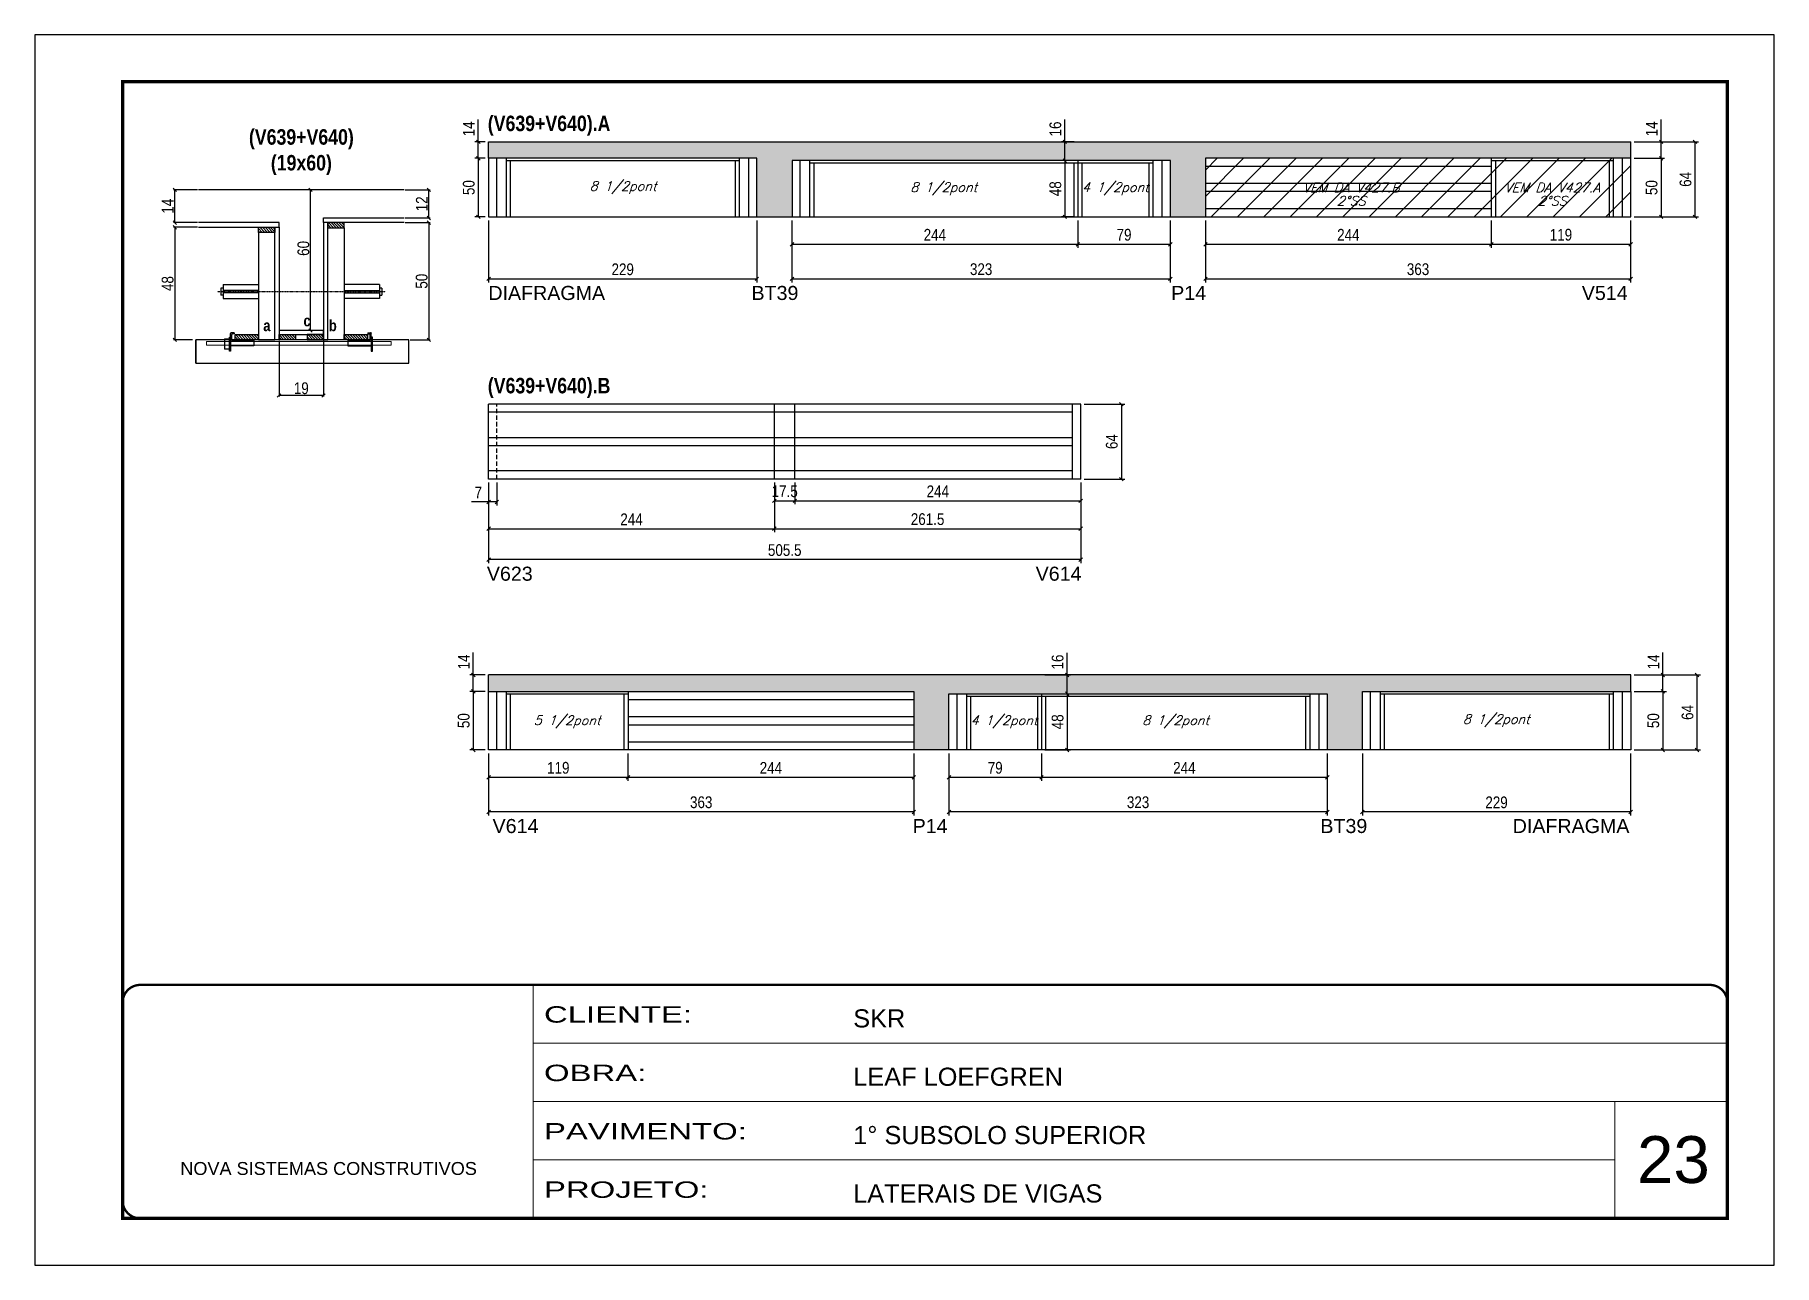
# Model space of a CAD drawing. Extents: x 3309 to 9590, y -2522 to 14608.
# Drawn here: x 6493 to 7978, y 7815 to 8865 of the extents above; entities that cross this region are included whole.
import ezdxf

# ---------------------------------------------------------------- set-up
doc = ezdxf.new("R2010")
doc.units = 0
for name, pattern in [('CONTINUO', [0]), ('DASHED', [0.75, 0.5, -0.25]), ('HIDDEN', [0.375, 0.25, -0.125])]:
    doc.linetypes.add(name, pattern=pattern)
for name, color, linetype in [('5', 5, 'Continuous'), ('barrote', 251, 'Continuous'), ('COTA', 241, 'Continuous'), ('detalhes', 4, 'Continuous'), ('NOMENCLATURA', 7, 'Continuous'), ('Painéis', 200, 'Continuous'), ('presilha', 1, 'Continuous'), ('SARR_2.2x10', 60, 'Continuous'), ('SARR_2.2x7', 40, 'Continuous'), ('SARR_3.5x7', 81, 'Continuous'), ('TENSOR', 3, 'Continuous'), ('texto', 7, 'Continuous')]:
    doc.layers.add(name, color=color, linetype=linetype)
for name, color, linetype, lineweight in [('CARIMBO', 255, 'Continuous', 9), ('CONCRETO', 251, 'Continuous', 25), ('Folhas', 255, 'Continuous', 9), ('Hachura', 251, 'Continuous', 9), ('SARRAFO DE PRESSAO', 251, 'DASHED', 9), ('SCO-___-LAJ', 2, 'Continuous', 0)]:
    doc.layers.add(name, color=color, linetype=linetype, lineweight=lineweight)
doc.layers.add('Laje_Perimetro', color=7, linetype='Continuous', plot=False)
doc.styles.add('ARIAL', font='arial.ttf')
doc.styles.add('COTA TECNICA', font='techl___.ttf', dxfattribs={"height": 10})
doc.styles.add('COTA TECNICA 2X', font='techl___.ttf', dxfattribs={"height": 10})
doc.styles.add('Romans', font='romans.shx')
doc.styles.get("Standard").update_dxf_attribs({"font": 'arial.ttf'})
doc.styles.add('TECNICA', font='techb___.ttf', dxfattribs={"height": 10})
doc.styles.add('Tecnologia', font='')
doc.styles.get('Tecnologia').set_extended_font_data('Forgotten Futurist')
doc.dimstyles.new('PAINEL', dxfattribs={"dimtxt": 10, "dimasz": 3, "dimexe": 3, "dimexo": 3, "dimgap": 3, "dimtad": 1, "dimdec": 1, "dimzin": 12, "dimdsep": 46, "dimtxsty": 'COTA TECNICA', "dimblk1": 'OBLIQUE', "dimblk2": 'OBLIQUE', "dimsah": 1, "dimcen": 0.9, "dimclrd": 4, "dimclre": 4, "dimclrt": 240, "dimadec": 1, "dimazin": 3, "dimtfac": 1, "dimtdec": 1, "dimtmove": 0, "dimatfit": 3, "dimfxl": 1, "dimtolj": 1, "dimtzin": 12, "dimarcsym": 0})
doc.dimstyles.new('SECAO', dxfattribs={"dimscale": 0.333333, "dimtxt": 5, "dimasz": 9, "dimexe": 3, "dimexo": 3, "dimgap": 3, "dimtad": 1, "dimdec": 1, "dimlfac": 0.5, "dimzin": 12, "dimdsep": 46, "dimtxsty": 'COTA TECNICA 2X', "dimblk1": 'OBLIQUE', "dimblk2": 'OBLIQUE', "dimsah": 1, "dimcen": 0.9, "dimclrd": 4, "dimclre": 4, "dimclrt": 240, "dimadec": 1, "dimazin": 3, "dimtfac": 1, "dimtdec": 1, "dimtmove": 0, "dimatfit": 3, "dimfxl": 1, "dimtolj": 1, "dimtzin": 12, "dimarcsym": 0})
pattern_1 = [(135, (39936.9704, -114907.4508), (-1.122532015, -1.122532015), [])]

msp = doc.modelspace()

# ---------------------------------------------------------------- texts
at = {"layer": '5', "linetype": 'Continuous'}
for s, rotation, p in [('DIAFRAGMA', 0.00004, (6880.11, 8638.68)), ('BT39', 0.00004, (7104.74, 8638.68)), ('P14', 0.00004, (7463.04, 8638.68)), ('V514', 0.00004, (7813.6, 8638.68)), ('V623', 359.99996, (6878.82, 8399.1, 0)), ('V614', 359.99996, (7347.35, 8399.1, 0)), ('V614', 359.99996, (6883.69, 8183.78)), ('P14', 359.99996, (7242.34, 8183.78)), ('BT39', 359.99996, (7590.4, 8183.78)), ('DIAFRAGMA', 359.99996, (7754.61, 8183.78))]:
    msp.add_text(s, height=12, rotation=rotation, dxfattribs=at).set_placement(p)
at = {"layer": 'CARIMBO', "style": 'ARIAL'}
msp.add_text('23', height=40, dxfattribs=at).set_placement((7860.73, 7885.13))
at = {"layer": 'detalhes', "style": 'TECNICA'}
for s, p in [('a', (6687.96, 8612.08)), ('c', (6722.25, 8616.19)), ('b', (6743.93, 8612.07))]:
    msp.add_text(s, height=9.6, dxfattribs=at).set_placement(p)
at = {"layer": 'NOMENCLATURA', "style": 'TECNICA'}
for s, p in [('(V639+V640).A', (6879.63, 8782.78)), ('(V639+V640).B', (6879.63, 8559.01, 0))]:
    msp.add_text(s, height=13.2, dxfattribs=at).set_placement(p)
at = {"layer": 'NOMENCLATURA', "insert": (6720.46, 8784.41), "char_height": 13.2, "attachment_point": 2, "style": 'TECNICA'}
msp.add_mtext_dynamic_manual_height_columns('(V639+V640)\\P(19x60)', width=300.2766, gutter_width=1, heights=[0], dxfattribs=at)
at = {"layer": 'texto', "color": 2, "char_height": 8, "attachment_point": 5, "style": 'Romans'}
for s, insert in [('{\\Q19;\\C256;8 1/2pont}', (6995.1, 8734.59)), ('{\\Q19;\\C256;8 1/2pont}', (7268.85, 8733.59)), ('{\\Q19;\\C256;4 1/2pont}', (7415.35, 8733.59)), ('{\\Q19;\\C256;VEM DA V427.B}', (7616.7, 8734.59)), ('{\\Q19;\\C256;VEM DA V427.A}', (7788.35, 8734.59)), ('{\\Q19;\\C256;2°SS}', (7616.7, 8723.31)), ('{\\Q19;\\C256;2°SS}', (7788.35, 8723.31)), ('{\\Q19;\\C256;8 1/2pont}', (7740.6, 8279.69)), ('{\\Q19;\\C256;5 1/2pont}', (6947.35, 8278.69)), ('{\\Q19;\\C256;4 1/2pont}', (7320.35, 8278.69)), ('{\\Q19;\\C256;8 1/2pont}', (7466.85, 8278.69))]:
    msp.add_mtext(s, dxfattribs=dict(at, insert=insert))

# ---------------------------------------------------------------- blocks, each defined once
blk = doc.blocks.new('9999999999')
at = {"color": 30, "linetype": 'CONTINUO'}
for p, q in [((98564.6, 34230.2), (98564.6, 34429.4)), ((98564.6, 34379.6), (99584, 34379.6)), ((98564.6, 34329.8), (99488, 34329.8)), ((99584, 34329.8), (99488, 34329.8)), ((99488, 34329.8), (99488, 34230.2)), ((98564.6, 34280), (99488, 34280))]:
    blk.add_line(p, q, dxfattribs=at)
at = {"color": 30, "linetype": 'CONTINUO', "const_width": 2}
blk.add_lwpolyline([(99584, 34230.2), (99584, 34414.4, 0.414214), (99569, 34429.4), (98229, 34429.4, 0.414214), (98214, 34414.4), (98214, 34245.2, 0.414214), (98229, 34230.2), (99584, 34230.2)], format="xyb", dxfattribs=at)
at = {"layer": 'Folhas'}
blk.add_lwpolyline([(98139, 34190.2), (99624, 34190.2), (99624, 35240.2), (98139, 35240.2)], close=True, dxfattribs=at)
at = {"layer": 'Folhas', "color": 30, "const_width": 3}
blk.add_lwpolyline([(98214, 34230.2), (99584, 34230.2), (99584, 35200.2), (98214, 35200.2)], close=True, dxfattribs=at)
at = {"color": 7, "linetype": 'Continuous', "ltscale": 5, "style": 'ARIAL'}
for s, height, p in [('SKR', 15.48, (98837.7, 34393.1)), ('LEAF LOEFGREN', 15.483, (98837.7, 34343.3)), ('1° SUBSOLO SUPERIOR', 15.483, (98837.7, 34293.5)), ('NOVA SISTEMAS CONSTRUTIVOS', 11.059, (98263.2, 34267.2)), ('LATERAIS DE VIGAS', 15.483, (98837.7, 34243.7))]:
    blk.add_text(s, height=height, dxfattribs=at).set_placement(p)
at = {"layer": 'Folhas', "color": 7, "style": 'Tecnologia', "width": 1.5}
for s, p in [('CLIENTE:', (98573.7, 34397.2)), ('OBRA:', (98573.7, 34347.3)), ('PAVIMENTO:', (98573.7, 34297.5)), ('PROJETO:', (98573.7, 34247.7))]:
    blk.add_text(s, height=14, dxfattribs=at).set_placement(p)
blk = doc.blocks.new('_Oblique')
at = {"color": 0, "linetype": 'ByBlock', "lineweight": -2}
blk.add_line((-0.5, -0.5), (0.5, 0.5), dxfattribs=at)
blk = doc.blocks.new('*D642')
at = {"layer": 'COTA', "color": 4, "lineweight": -2, "transparency": 16777216}
for p, q in [((6701.4, 8603.7), (6701.4, 8556.2)), ((6739.4, 8603.7), (6739.4, 8556.2)), ((6739.4, 8557.2), (6701.4, 8557.2))]:
    blk.add_line(p, q, dxfattribs=at)
at = {"layer": 'Defpoints', "color": 0, "transparency": 16777216}
for p in [(6701.4, 8604.7), (6739.4, 8604.7), (6701.4, 8557.2)]:
    blk.add_point(p, dxfattribs=at)
at = {"layer": 'COTA', "color": 4, "lineweight": -2, "transparency": 16777216, "xscale": 3, "yscale": 3, "zscale": 3, "rotation": 180}
blk.add_blockref('_Oblique', (6701.4, 8557.2), dxfattribs=at)
at = {"layer": 'COTA', "color": 4, "lineweight": -2, "transparency": 16777216, "xscale": 3, "yscale": 3, "zscale": 3}
blk.add_blockref('_Oblique', (6739.4, 8557.2), dxfattribs=at)
at = {"layer": 'COTA', "color": 240, "transparency": 16777216, "insert": (6720.4, 8563.3), "char_height": 10, "attachment_point": 5, "style": 'COTA TECNICA 2X'}
blk.add_mtext('\\A1;19', dxfattribs=at)
blk = doc.blocks.new('PRESILHA METÁLICA 1')
at = {"layer": 'presilha'}
for p, q in [((0, 13), (6, 13)), ((0, 13), (0, 0)), ((6, 0), (0, 0)), ((6, 15.5), (7.5, 15.5)), ((6, -2.5), (6, 15.5)), ((6, 13), (6, 0)), ((7.5, 10.6), (7.5, 19.9)), ((7.5, 15.5), (7.5, -2.5)), ((37.5, 4.1), (7.5, 4.1)), ((12, 21), (8.6, 21)), ((9, 11.6), (9, 18.9)), ((12, 19.5), (9.6, 19.5)), ((37.5, 11), (9.6, 11)), ((12, 21), (12, 19.5)), ((37.5, 11), (37.5, 4.1)), ((7.5, -2.5), (6, -2.5))]:
    blk.add_line(p, q, dxfattribs=at)
for centre, radius, start, end in [((8.6, 19.9), 1.14, 90, 180), ((9.6, 18.9), 0.57, 90, 180), ((9.6, 11.6), 0.57, 180, 270)]:
    blk.add_arc(centre, radius, start, end, dxfattribs=at)
blk = doc.blocks.new('PRESILHA METÁLICA 2')
at = {"layer": 'presilha'}
for p, q in [((-5.2, 23.5), (-5.2, 22)), ((-5.2, 23.5), (-1.9, 23.5)), ((-0.8, 14.6), (-0.8, 22.4)), ((-30.8, 13.5), (-30.8, 6.6)), ((-30.8, 13.5), (-2.8, 13.5)), ((-30.8, 6.6), (-0.8, 6.6)), ((-5.2, 22), (-2.8, 22)), ((-2.2, 14.1), (-2.2, 21.4)), ((0.8, 18), (-0.8, 18)), ((-0.8, 18), (-0.8, 0)), ((-0.8, 0), (0.8, 0)), ((0.8, 0), (0.8, 18))]:
    blk.add_line(p, q, dxfattribs=at)
for centre, radius, start, end in [((-1.9, 22.4), 1.14, 0, 90), ((-2.8, 21.4), 0.57, 0, 90), ((-2.8, 14.1), 0.57, 270, 0)]:
    blk.add_arc(centre, radius, start, end, dxfattribs=at)
blk = doc.blocks.new('*D643')
at = {"layer": 'COTA', "color": 4, "lineweight": -2, "transparency": 16777216}
for p, q in [((6631.7, 8700.7), (6611.4, 8700.7)), ((6612.4, 8700.7), (6612.4, 8604.7)), ((6627.6, 8604.7), (6611.4, 8604.7))]:
    blk.add_line(p, q, dxfattribs=at)
at = {"layer": 'Defpoints', "color": 0, "transparency": 16777216}
for p in [(6632.7, 8700.7), (6612.4, 8604.7), (6628.6, 8604.7)]:
    blk.add_point(p, dxfattribs=at)
at = {"layer": 'COTA', "color": 4, "lineweight": -2, "transparency": 16777216, "xscale": 3, "yscale": 3, "zscale": 3}
for p, rotation in [((6612.4, 8700.7), 90), ((6612.4, 8604.7), 270)]:
    blk.add_blockref('_Oblique', p, dxfattribs=dict(at, rotation=rotation))
at = {"layer": 'COTA', "color": 240, "transparency": 16777216, "insert": (6606.3, 8652.7), "char_height": 10, "attachment_point": 5, "rotation": 90, "style": 'COTA TECNICA 2X'}
blk.add_mtext('\\A1;48', dxfattribs=at)
blk = doc.blocks.new('*D644')
at = {"layer": 'COTA', "color": 4, "lineweight": -2, "transparency": 16777216}
for p, q in [((6809.1, 8704.7), (6830.3, 8704.7)), ((6829.3, 8704.7), (6829.3, 8604.7)), ((6813.2, 8604.7), (6830.3, 8604.7))]:
    blk.add_line(p, q, dxfattribs=at)
at = {"layer": 'Defpoints', "color": 0, "transparency": 16777216}
for p in [(6808.1, 8704.7), (6812.2, 8604.7), (6829.3, 8604.7)]:
    blk.add_point(p, dxfattribs=at)
at = {"layer": 'COTA', "color": 4, "lineweight": -2, "transparency": 16777216, "xscale": 3, "yscale": 3, "zscale": 3}
for p, rotation in [((6829.3, 8704.7), 90), ((6829.3, 8604.7), 270)]:
    blk.add_blockref('_Oblique', p, dxfattribs=dict(at, rotation=rotation))
at = {"layer": 'COTA', "color": 240, "transparency": 16777216, "insert": (6823.2, 8654.7), "char_height": 10, "attachment_point": 5, "rotation": 90, "style": 'COTA TECNICA 2X'}
blk.add_mtext('\\A1;50', dxfattribs=at)
blk = doc.blocks.new('*D645')
at = {"layer": 'COTA', "color": 4, "lineweight": -2, "transparency": 16777216}
for p, q in [((6738.4, 8732.7), (6727.3, 8732.7)), ((6728.3, 8612.7), (6728.3, 8732.7)), ((6738.4, 8612.7), (6727.3, 8612.7))]:
    blk.add_line(p, q, dxfattribs=at)
at = {"layer": 'Defpoints', "color": 0, "transparency": 16777216}
for p in [(6728.3, 8732.7), (6739.4, 8732.7), (6739.4, 8612.7)]:
    blk.add_point(p, dxfattribs=at)
at = {"layer": 'COTA', "color": 4, "lineweight": -2, "transparency": 16777216, "xscale": 3, "yscale": 3, "zscale": 3}
for p, rotation in [((6728.3, 8732.7), 90), ((6728.3, 8612.7), 270)]:
    blk.add_blockref('_Oblique', p, dxfattribs=dict(at, rotation=rotation))
at = {"layer": 'COTA', "color": 240, "transparency": 16777216, "insert": (6722.2, 8682.7), "char_height": 10, "attachment_point": 5, "rotation": 90, "style": 'COTA TECNICA 2X'}
blk.add_mtext('\\A1;60', dxfattribs=at)
blk = doc.blocks.new('*D646')
at = {"layer": 'COTA', "color": 4, "lineweight": -2, "transparency": 16777216}
for p, q in [((6809.1, 8732.7), (6830.3, 8732.7)), ((6829.3, 8708.7), (6829.3, 8732.7)), ((6809.1, 8708.7), (6830.3, 8708.7))]:
    blk.add_line(p, q, dxfattribs=at)
at = {"layer": 'Defpoints', "color": 0, "transparency": 16777216}
for p in [(6808.1, 8732.7), (6829.3, 8732.7), (6808.1, 8708.7)]:
    blk.add_point(p, dxfattribs=at)
at = {"layer": 'COTA', "color": 4, "lineweight": -2, "transparency": 16777216, "xscale": 3, "yscale": 3, "zscale": 3}
for p, rotation in [((6829.3, 8732.7), 90), ((6829.3, 8708.7), 270)]:
    blk.add_blockref('_Oblique', p, dxfattribs=dict(at, rotation=rotation))
at = {"layer": 'COTA', "color": 240, "transparency": 16777216, "insert": (6823.3, 8720.7), "char_height": 10, "attachment_point": 5, "rotation": 90, "style": 'COTA TECNICA 2X'}
blk.add_mtext('\\A1;12', dxfattribs=at)
blk = doc.blocks.new('*D647')
at = {"layer": 'COTA', "color": 4, "lineweight": -2, "transparency": 16777216}
for p, q in [((6631.7, 8732.7), (6611.4, 8732.7)), ((6612.4, 8704.7), (6612.4, 8732.7)), ((6631.7, 8704.7), (6611.4, 8704.7))]:
    blk.add_line(p, q, dxfattribs=at)
at = {"layer": 'Defpoints', "color": 0, "transparency": 16777216}
for p in [(6612.4, 8732.7), (6632.7, 8732.7), (6632.7, 8704.7)]:
    blk.add_point(p, dxfattribs=at)
at = {"layer": 'COTA', "color": 4, "lineweight": -2, "transparency": 16777216, "xscale": 3, "yscale": 3, "zscale": 3}
for p, rotation in [((6612.4, 8732.7), 90), ((6612.4, 8704.7), 270)]:
    blk.add_blockref('_Oblique', p, dxfattribs=dict(at, rotation=rotation))
at = {"layer": 'COTA', "color": 240, "transparency": 16777216, "insert": (6606.3, 8718.7), "char_height": 10, "attachment_point": 5, "rotation": 90, "style": 'COTA TECNICA 2X'}
blk.add_mtext('\\A1;14', dxfattribs=at)
blk = doc.blocks.new('*D648')
at = {"layer": 'COTA', "color": 4, "lineweight": -2, "transparency": 16777216}
for p, q in [((6880.3, 8706.6), (6880.3, 8653.7)), ((7109.3, 8706.6), (7109.3, 8653.7)), ((6880.3, 8656.7), (7109.3, 8656.7))]:
    blk.add_line(p, q, dxfattribs=at)
at = {"layer": 'Defpoints', "color": 0, "transparency": 16777216}
for p in [(6880.3, 8709.6, 0), (7109.3, 8709.6, 0), (7109.3, 8656.7)]:
    blk.add_point(p, dxfattribs=at)
at = {"layer": 'COTA', "color": 4, "lineweight": -2, "transparency": 16777216, "xscale": 3, "yscale": 3, "zscale": 3, "rotation": 180}
blk.add_blockref('_Oblique', (6880.3, 8656.7), dxfattribs=at)
at = {"layer": 'COTA', "color": 4, "lineweight": -2, "transparency": 16777216, "xscale": 3, "yscale": 3, "zscale": 3}
blk.add_blockref('_Oblique', (7109.3, 8656.7), dxfattribs=at)
at = {"layer": 'COTA', "color": 240, "transparency": 16777216, "insert": (6994.8, 8664.8), "char_height": 10, "attachment_point": 5, "style": 'COTA TECNICA'}
blk.add_mtext('\\A1;229', dxfattribs=at)
blk = doc.blocks.new('*D649')
at = {"layer": 'COTA', "color": 4, "lineweight": -2, "transparency": 16777216}
for p, q in [((7139.3, 8706.6), (7139.3, 8653.7)), ((7462.3, 8706.6), (7462.3, 8653.7)), ((7139.3, 8656.7), (7462.3, 8656.7))]:
    blk.add_line(p, q, dxfattribs=at)
at = {"layer": 'Defpoints', "color": 0, "transparency": 16777216}
for p in [(7139.3, 8709.6, 0), (7462.3, 8709.6, 0), (7462.3, 8656.7)]:
    blk.add_point(p, dxfattribs=at)
at = {"layer": 'COTA', "color": 4, "lineweight": -2, "transparency": 16777216, "xscale": 3, "yscale": 3, "zscale": 3, "rotation": 180}
blk.add_blockref('_Oblique', (7139.3, 8656.7), dxfattribs=at)
at = {"layer": 'COTA', "color": 4, "lineweight": -2, "transparency": 16777216, "xscale": 3, "yscale": 3, "zscale": 3}
blk.add_blockref('_Oblique', (7462.3, 8656.7), dxfattribs=at)
at = {"layer": 'COTA', "color": 240, "transparency": 16777216, "insert": (7300.8, 8664.9), "char_height": 10, "attachment_point": 5, "style": 'COTA TECNICA'}
blk.add_mtext('\\A1;323', dxfattribs=at)
blk = doc.blocks.new('*D650')
at = {"layer": 'COTA', "color": 4, "lineweight": -2, "transparency": 16777216}
for p, q in [((7139.3, 8706.6), (7139.3, 8683.2)), ((7383.3, 8706.6), (7383.3, 8683.2)), ((7139.3, 8686.2), (7383.3, 8686.2))]:
    blk.add_line(p, q, dxfattribs=at)
at = {"layer": 'Defpoints', "color": 0, "transparency": 16777216}
for p in [(7139.3, 8709.6), (7383.3, 8709.6), (7383.3, 8686.2)]:
    blk.add_point(p, dxfattribs=at)
at = {"layer": 'COTA', "color": 4, "lineweight": -2, "transparency": 16777216, "xscale": 3, "yscale": 3, "zscale": 3, "rotation": 180}
blk.add_blockref('_Oblique', (7139.3, 8686.2), dxfattribs=at)
at = {"layer": 'COTA', "color": 4, "lineweight": -2, "transparency": 16777216, "xscale": 3, "yscale": 3, "zscale": 3}
blk.add_blockref('_Oblique', (7383.3, 8686.2), dxfattribs=at)
at = {"layer": 'COTA', "color": 240, "transparency": 16777216, "insert": (7261.3, 8694.3), "char_height": 10, "attachment_point": 5, "style": 'COTA TECNICA'}
blk.add_mtext('\\A1;244', dxfattribs=at)
blk = doc.blocks.new('*D651')
at = {"layer": 'COTA', "color": 4, "lineweight": -2, "transparency": 16777216}
for p, q in [((7383.3, 8706.6), (7383.3, 8683.2)), ((7462.3, 8706.6), (7462.3, 8683.2)), ((7383.3, 8686.2), (7462.3, 8686.2))]:
    blk.add_line(p, q, dxfattribs=at)
at = {"layer": 'Defpoints', "color": 0, "transparency": 16777216}
for p in [(7383.3, 8709.6), (7462.3, 8709.6), (7462.3, 8686.2)]:
    blk.add_point(p, dxfattribs=at)
at = {"layer": 'COTA', "color": 4, "lineweight": -2, "transparency": 16777216, "xscale": 3, "yscale": 3, "zscale": 3, "rotation": 180}
blk.add_blockref('_Oblique', (7383.3, 8686.2), dxfattribs=at)
at = {"layer": 'COTA', "color": 4, "lineweight": -2, "transparency": 16777216, "xscale": 3, "yscale": 3, "zscale": 3}
blk.add_blockref('_Oblique', (7462.3, 8686.2), dxfattribs=at)
at = {"layer": 'COTA', "color": 240, "transparency": 16777216, "insert": (7422.8, 8694.3), "char_height": 10, "attachment_point": 5, "style": 'COTA TECNICA'}
blk.add_mtext('\\A1;79', dxfattribs=at)
blk = doc.blocks.new('*D654')
at = {"layer": 'COTA', "color": 4, "lineweight": -2, "transparency": 16777216}
for p, q in [((7492.3, 8706.6), (7492.3, 8653.7)), ((7855.3, 8706.6), (7855.3, 8653.7)), ((7492.3, 8656.7), (7855.3, 8656.7))]:
    blk.add_line(p, q, dxfattribs=at)
at = {"layer": 'Defpoints', "color": 0, "transparency": 16777216}
for p in [(7492.3, 8709.6, 0), (7855.3, 8709.6, 0), (7855.3, 8656.7)]:
    blk.add_point(p, dxfattribs=at)
at = {"layer": 'COTA', "color": 4, "lineweight": -2, "transparency": 16777216, "xscale": 3, "yscale": 3, "zscale": 3, "rotation": 180}
blk.add_blockref('_Oblique', (7492.3, 8656.7), dxfattribs=at)
at = {"layer": 'COTA', "color": 4, "lineweight": -2, "transparency": 16777216, "xscale": 3, "yscale": 3, "zscale": 3}
blk.add_blockref('_Oblique', (7855.3, 8656.7), dxfattribs=at)
at = {"layer": 'COTA', "color": 240, "transparency": 16777216, "insert": (7673.8, 8664.9), "char_height": 10, "attachment_point": 5, "style": 'COTA TECNICA'}
blk.add_mtext('\\A1;363', dxfattribs=at)
blk = doc.blocks.new('*D652')
at = {"layer": 'COTA', "color": 4, "lineweight": -2, "transparency": 16777216}
for p, q in [((7492.3, 8706.6), (7492.3, 8683.2)), ((7736.3, 8706.6), (7736.3, 8683.2)), ((7492.3, 8686.2), (7736.3, 8686.2))]:
    blk.add_line(p, q, dxfattribs=at)
at = {"layer": 'Defpoints', "color": 0, "transparency": 16777216}
for p in [(7492.3, 8709.6), (7736.3, 8709.6), (7736.3, 8686.2)]:
    blk.add_point(p, dxfattribs=at)
at = {"layer": 'COTA', "color": 4, "lineweight": -2, "transparency": 16777216, "xscale": 3, "yscale": 3, "zscale": 3, "rotation": 180}
blk.add_blockref('_Oblique', (7492.3, 8686.2), dxfattribs=at)
at = {"layer": 'COTA', "color": 4, "lineweight": -2, "transparency": 16777216, "xscale": 3, "yscale": 3, "zscale": 3}
blk.add_blockref('_Oblique', (7736.3, 8686.2), dxfattribs=at)
at = {"layer": 'COTA', "color": 240, "transparency": 16777216, "insert": (7614.3, 8694.3), "char_height": 10, "attachment_point": 5, "style": 'COTA TECNICA'}
blk.add_mtext('\\A1;244', dxfattribs=at)
blk = doc.blocks.new('*D653')
at = {"layer": 'COTA', "color": 4, "lineweight": -2, "transparency": 16777216}
for p, q in [((7736.3, 8706.6), (7736.3, 8683.2)), ((7855.3, 8706.6), (7855.3, 8683.2)), ((7736.3, 8686.2), (7855.3, 8686.2))]:
    blk.add_line(p, q, dxfattribs=at)
at = {"layer": 'Defpoints', "color": 0, "transparency": 16777216}
for p in [(7736.3, 8709.6), (7855.3, 8709.6), (7855.3, 8686.2)]:
    blk.add_point(p, dxfattribs=at)
at = {"layer": 'COTA', "color": 4, "lineweight": -2, "transparency": 16777216, "xscale": 3, "yscale": 3, "zscale": 3, "rotation": 180}
blk.add_blockref('_Oblique', (7736.3, 8686.2), dxfattribs=at)
at = {"layer": 'COTA', "color": 4, "lineweight": -2, "transparency": 16777216, "xscale": 3, "yscale": 3, "zscale": 3}
blk.add_blockref('_Oblique', (7855.3, 8686.2), dxfattribs=at)
at = {"layer": 'COTA', "color": 240, "transparency": 16777216, "insert": (7795.8, 8694.3), "char_height": 10, "attachment_point": 5, "style": 'COTA TECNICA'}
blk.add_mtext('\\A1;119', dxfattribs=at)
blk = doc.blocks.new('*D655')
at = {"layer": 'COTA', "color": 4, "lineweight": -2, "transparency": 16777216}
for p, q in [((7858.3, 8759.6), (7884.3, 8759.6)), ((7881.3, 8759.6), (7881.3, 8709.6)), ((7858.3, 8709.6), (7884.3, 8709.6))]:
    blk.add_line(p, q, dxfattribs=at)
at = {"layer": 'Defpoints', "color": 0, "transparency": 16777216}
for p in [(7855.3, 8759.6), (7855.3, 8709.6), (7881.3, 8709.6)]:
    blk.add_point(p, dxfattribs=at)
at = {"layer": 'COTA', "color": 4, "lineweight": -2, "transparency": 16777216, "xscale": 3, "yscale": 3, "zscale": 3}
for p, rotation in [((7881.3, 8759.6), 90), ((7881.3, 8709.6), 270)]:
    blk.add_blockref('_Oblique', p, dxfattribs=dict(at, rotation=rotation))
at = {"layer": 'COTA', "color": 240, "transparency": 16777216, "insert": (7873.2, 8734.6), "char_height": 10, "attachment_point": 5, "rotation": 90, "style": 'COTA TECNICA'}
blk.add_mtext('\\A1;50', dxfattribs=at)
blk = doc.blocks.new('*D656')
at = {"layer": 'COTA', "color": 4, "lineweight": -2, "transparency": 16777216}
for p, q in [((7881.3, 8773.6), (7881.3, 8792.7)), ((7858.3, 8773.6), (7884.3, 8773.6)), ((7881.3, 8759.6), (7881.3, 8773.6)), ((7858.3, 8759.6), (7884.3, 8759.6))]:
    blk.add_line(p, q, dxfattribs=at)
at = {"layer": 'Defpoints', "color": 0, "transparency": 16777216}
for p in [(7855.3, 8773.6), (7881.3, 8773.6), (7855.3, 8759.6)]:
    blk.add_point(p, dxfattribs=at)
at = {"layer": 'COTA', "color": 4, "lineweight": -2, "transparency": 16777216, "xscale": 3, "yscale": 3, "zscale": 3}
for p, rotation in [((7881.3, 8773.6), 90), ((7881.3, 8759.6), 270)]:
    blk.add_blockref('_Oblique', p, dxfattribs=dict(at, rotation=rotation))
at = {"layer": 'COTA', "color": 240, "transparency": 16777216, "insert": (7873.3, 8784.7), "char_height": 10, "attachment_point": 5, "rotation": 90, "style": 'COTA TECNICA'}
blk.add_mtext('\\A1;14', dxfattribs=at)
blk = doc.blocks.new('*D657')
at = {"layer": 'COTA', "color": 4, "lineweight": -2, "transparency": 16777216}
for p, q in [((7858.3, 8773.6), (7913.3, 8773.6)), ((7910.3, 8709.6), (7910.3, 8773.6)), ((7858.3, 8709.6), (7913.3, 8709.6))]:
    blk.add_line(p, q, dxfattribs=at)
at = {"layer": 'Defpoints', "color": 0, "transparency": 16777216}
for p in [(7855.3, 8773.6), (7910.3, 8773.6), (7855.3, 8709.6)]:
    blk.add_point(p, dxfattribs=at)
at = {"layer": 'COTA', "color": 4, "lineweight": -2, "transparency": 16777216, "xscale": 3, "yscale": 3, "zscale": 3}
for p, rotation in [((7910.3, 8773.6), 90), ((7910.3, 8709.6), 270)]:
    blk.add_blockref('_Oblique', p, dxfattribs=dict(at, rotation=rotation))
at = {"layer": 'COTA', "color": 240, "transparency": 16777216, "insert": (7902.2, 8741.6), "char_height": 10, "attachment_point": 5, "rotation": 90, "style": 'COTA TECNICA'}
blk.add_mtext('\\A1;64', dxfattribs=at)
blk = doc.blocks.new('*D658')
at = {"layer": 'COTA', "color": 4, "lineweight": -2, "transparency": 16777216}
for p, q in [((7380.3, 8757.6), (7369.3, 8757.6)), ((7372.3, 8757.6), (7372.3, 8709.6)), ((7380.3, 8709.6), (7369.3, 8709.6))]:
    blk.add_line(p, q, dxfattribs=at)
at = {"layer": 'Defpoints', "color": 0, "transparency": 16777216}
for p in [(7383.3, 8757.6), (7372.3, 8709.6), (7383.3, 8709.6)]:
    blk.add_point(p, dxfattribs=at)
at = {"layer": 'COTA', "color": 4, "lineweight": -2, "transparency": 16777216, "xscale": 3, "yscale": 3, "zscale": 3}
for p, rotation in [((7372.3, 8757.6), 90), ((7372.3, 8709.6), 270)]:
    blk.add_blockref('_Oblique', p, dxfattribs=dict(at, rotation=rotation))
at = {"layer": 'COTA', "color": 240, "transparency": 16777216, "insert": (7364.2, 8733.6), "char_height": 10, "attachment_point": 5, "rotation": 90, "style": 'COTA TECNICA'}
blk.add_mtext('\\A1;48', dxfattribs=at)
blk = doc.blocks.new('*D659')
at = {"layer": 'COTA', "color": 4, "lineweight": -2, "transparency": 16777216}
for p, q in [((7372.3, 8773.6), (7372.3, 8792.6)), ((7380.3, 8773.6), (7369.3, 8773.6)), ((7372.3, 8757.6), (7372.3, 8773.6)), ((7380.3, 8757.6), (7369.3, 8757.6))]:
    blk.add_line(p, q, dxfattribs=at)
at = {"layer": 'Defpoints', "color": 0, "transparency": 16777216}
for p in [(7372.3, 8773.6), (7383.3, 8773.6), (7383.3, 8757.6)]:
    blk.add_point(p, dxfattribs=at)
at = {"layer": 'COTA', "color": 4, "lineweight": -2, "transparency": 16777216, "xscale": 3, "yscale": 3, "zscale": 3}
for p, rotation in [((7372.3, 8773.6), 90), ((7372.3, 8757.6), 270)]:
    blk.add_blockref('_Oblique', p, dxfattribs=dict(at, rotation=rotation))
at = {"layer": 'COTA', "color": 240, "transparency": 16777216, "insert": (7364.2, 8784.6), "char_height": 10, "attachment_point": 5, "rotation": 90, "style": 'COTA TECNICA'}
blk.add_mtext('\\A1;16', dxfattribs=at)
blk = doc.blocks.new('*D660')
at = {"layer": 'COTA', "color": 4, "lineweight": -2, "transparency": 16777216}
for p, q in [((6877.3, 8759.6), (6868.5, 8759.6)), ((6871.5, 8759.6), (6871.5, 8709.6)), ((6877.3, 8709.6), (6868.5, 8709.6))]:
    blk.add_line(p, q, dxfattribs=at)
at = {"layer": 'Defpoints', "color": 0, "transparency": 16777216}
for p in [(6880.3, 8759.6), (6871.5, 8709.6), (6880.3, 8709.6)]:
    blk.add_point(p, dxfattribs=at)
at = {"layer": 'COTA', "color": 4, "lineweight": -2, "transparency": 16777216, "xscale": 3, "yscale": 3, "zscale": 3}
for p, rotation in [((6871.5, 8759.6), 90), ((6871.5, 8709.6), 270)]:
    blk.add_blockref('_Oblique', p, dxfattribs=dict(at, rotation=rotation))
at = {"layer": 'COTA', "color": 240, "transparency": 16777216, "insert": (6863.4, 8734.6), "char_height": 10, "attachment_point": 5, "rotation": 90, "style": 'COTA TECNICA'}
blk.add_mtext('\\A1;50', dxfattribs=at)
blk = doc.blocks.new('*D661')
at = {"layer": 'COTA', "color": 4, "lineweight": -2, "transparency": 16777216}
for p, q in [((6871.5, 8773.6), (6871.5, 8792.7)), ((6877.3, 8773.6), (6868.5, 8773.6)), ((6871.5, 8759.6), (6871.5, 8773.6)), ((6877.3, 8759.6), (6868.5, 8759.6))]:
    blk.add_line(p, q, dxfattribs=at)
at = {"layer": 'Defpoints', "color": 0, "transparency": 16777216}
for p in [(6871.5, 8773.6), (6880.3, 8773.6), (6880.3, 8759.6)]:
    blk.add_point(p, dxfattribs=at)
at = {"layer": 'COTA', "color": 4, "lineweight": -2, "transparency": 16777216, "xscale": 3, "yscale": 3, "zscale": 3}
for p, rotation in [((6871.5, 8773.6), 90), ((6871.5, 8759.6), 270)]:
    blk.add_blockref('_Oblique', p, dxfattribs=dict(at, rotation=rotation))
at = {"layer": 'COTA', "color": 240, "transparency": 16777216, "insert": (6863.4, 8784.7), "char_height": 10, "attachment_point": 5, "rotation": 90, "style": 'COTA TECNICA'}
blk.add_mtext('\\A1;14', dxfattribs=at)
blk = doc.blocks.new('*D662')
at = {"layer": 'COTA', "color": 4, "linetype": 'ByBlock', "lineweight": -2, "transparency": 16777216}
for p, q in [((6880.3, 8482.8), (6880.3, 8414.1)), ((7385.8, 8482.8), (7385.8, 8414.1)), ((7385.8, 8417.1), (6880.3, 8417.1))]:
    blk.add_line(p, q, dxfattribs=at)
at = {"layer": 'Defpoints', "color": 0, "linetype": 'ByBlock', "transparency": 16777216}
for p in [(6880.3, 8485.8), (7385.8, 8485.8), (6880.3, 8417.1)]:
    blk.add_point(p, dxfattribs=at)
at = {"layer": 'COTA', "color": 4, "linetype": 'ByBlock', "lineweight": -2, "transparency": 16777216, "xscale": 3, "yscale": 3, "zscale": 3, "rotation": 180}
blk.add_blockref('_Oblique', (6880.3, 8417.1), dxfattribs=at)
at = {"layer": 'COTA', "color": 4, "linetype": 'ByBlock', "lineweight": -2, "transparency": 16777216, "xscale": 3, "yscale": 3, "zscale": 3}
blk.add_blockref('_Oblique', (7385.8, 8417.1), dxfattribs=at)
at = {"layer": 'COTA', "color": 240, "linetype": 'ByBlock', "transparency": 16777216, "insert": (7133.1, 8425.2), "char_height": 10, "attachment_point": 5, "style": 'COTA TECNICA'}
blk.add_mtext('\\A1;505.5', dxfattribs=at)
blk = doc.blocks.new('*D663')
at = {"layer": 'COTA', "color": 4, "lineweight": -2, "transparency": 16777216}
for p, q in [((6880.3, 8482.8), (6880.3, 8440.5)), ((7124.3, 8482.8), (7124.3, 8440.5)), ((6880.3, 8443.5), (7124.3, 8443.5))]:
    blk.add_line(p, q, dxfattribs=at)
at = {"layer": 'Defpoints', "color": 0, "transparency": 16777216}
for p in [(6880.3, 8485.8, 0), (7124.3, 8485.8, 0), (7124.3, 8443.5)]:
    blk.add_point(p, dxfattribs=at)
at = {"layer": 'COTA', "color": 4, "lineweight": -2, "transparency": 16777216, "xscale": 3, "yscale": 3, "zscale": 3, "rotation": 180}
blk.add_blockref('_Oblique', (6880.3, 8443.5), dxfattribs=at)
at = {"layer": 'COTA', "color": 4, "lineweight": -2, "transparency": 16777216, "xscale": 3, "yscale": 3, "zscale": 3}
blk.add_blockref('_Oblique', (7124.3, 8443.5), dxfattribs=at)
at = {"layer": 'COTA', "color": 240, "transparency": 16777216, "insert": (7002.3, 8451.5), "char_height": 10, "attachment_point": 5, "style": 'COTA TECNICA'}
blk.add_mtext('\\A1;244', dxfattribs=at)
blk = doc.blocks.new('*D664')
at = {"layer": 'COTA', "color": 4, "lineweight": -2, "transparency": 16777216}
for p, q in [((7124.3, 8482.8), (7124.3, 8440.5)), ((7385.8, 8482.8), (7385.8, 8440.5)), ((7124.3, 8443.5), (7385.8, 8443.5))]:
    blk.add_line(p, q, dxfattribs=at)
at = {"layer": 'Defpoints', "color": 0, "transparency": 16777216}
for p in [(7124.3, 8485.8, 0), (7385.8, 8485.8, 0), (7385.8, 8443.5)]:
    blk.add_point(p, dxfattribs=at)
at = {"layer": 'COTA', "color": 4, "lineweight": -2, "transparency": 16777216, "xscale": 3, "yscale": 3, "zscale": 3, "rotation": 180}
blk.add_blockref('_Oblique', (7124.3, 8443.5), dxfattribs=at)
at = {"layer": 'COTA', "color": 4, "lineweight": -2, "transparency": 16777216, "xscale": 3, "yscale": 3, "zscale": 3}
blk.add_blockref('_Oblique', (7385.8, 8443.5), dxfattribs=at)
at = {"layer": 'COTA', "color": 240, "transparency": 16777216, "insert": (7255.1, 8451.6), "char_height": 10, "attachment_point": 5, "style": 'COTA TECNICA'}
blk.add_mtext('\\A1;261.5', dxfattribs=at)
blk = doc.blocks.new('*D665')
at = {"layer": 'COTA', "color": 4, "lineweight": -2, "transparency": 16777216}
for p, q in [((7388.8, 8549.8), (7423.5, 8549.8)), ((7420.5, 8549.8), (7420.5, 8485.8)), ((7388.8, 8485.8), (7423.5, 8485.8))]:
    blk.add_line(p, q, dxfattribs=at)
at = {"layer": 'Defpoints', "color": 0, "transparency": 16777216}
for p in [(7385.8, 8549.8, 0), (7385.8, 8485.8, 0), (7420.5, 8485.8)]:
    blk.add_point(p, dxfattribs=at)
at = {"layer": 'COTA', "color": 4, "lineweight": -2, "transparency": 16777216, "xscale": 3, "yscale": 3, "zscale": 3}
for p, rotation in [((7420.5, 8549.8), 90), ((7420.5, 8485.8), 270)]:
    blk.add_blockref('_Oblique', p, dxfattribs=dict(at, rotation=rotation))
at = {"layer": 'COTA', "color": 240, "transparency": 16777216, "insert": (7412.4, 8517.8), "char_height": 10, "attachment_point": 5, "rotation": 90, "style": 'COTA TECNICA'}
blk.add_mtext('\\A1;64', dxfattribs=at)
blk = doc.blocks.new('*D666')
at = {"layer": 'COTA', "color": 4, "lineweight": -2, "transparency": 16777216}
for p, q in [((6880.3, 8482.8), (6880.3, 8463.3)), ((6887.3, 8482.8), (6887.3, 8463.3)), ((6880.3, 8466.3), (6865.6, 8466.3)), ((6887.3, 8466.3), (6880.3, 8466.3))]:
    blk.add_line(p, q, dxfattribs=at)
at = {"layer": 'Defpoints', "color": 0, "transparency": 16777216}
for p in [(6880.3, 8485.8, 0), (6887.3, 8485.8, 0), (6880.3, 8466.3)]:
    blk.add_point(p, dxfattribs=at)
at = {"layer": 'COTA', "color": 4, "lineweight": -2, "transparency": 16777216, "xscale": 3, "yscale": 3, "zscale": 3, "rotation": 180}
blk.add_blockref('_Oblique', (6880.3, 8466.3), dxfattribs=at)
at = {"layer": 'COTA', "color": 4, "lineweight": -2, "transparency": 16777216, "xscale": 3, "yscale": 3, "zscale": 3}
blk.add_blockref('_Oblique', (6887.3, 8466.3), dxfattribs=at)
at = {"layer": 'COTA', "color": 240, "transparency": 16777216, "insert": (6871.5, 8474.4), "char_height": 10, "attachment_point": 5, "style": 'COTA TECNICA'}
blk.add_mtext('\\A1;7', dxfattribs=at)
blk = doc.blocks.new('*D667')
at = {"layer": 'COTA', "color": 4, "lineweight": -2, "transparency": 16777216}
for p, q in [((7124.3, 8482.8), (7124.3, 8464.3)), ((7141.8, 8482.8), (7141.8, 8464.3)), ((7124.3, 8467.3), (7141.8, 8467.3))]:
    blk.add_line(p, q, dxfattribs=at)
at = {"layer": 'Defpoints', "color": 0, "transparency": 16777216}
for p in [(7124.3, 8485.8, 0), (7141.8, 8485.8, 0), (7141.8, 8467.3)]:
    blk.add_point(p, dxfattribs=at)
at = {"layer": 'COTA', "color": 4, "lineweight": -2, "transparency": 16777216, "xscale": 3, "yscale": 3, "zscale": 3, "rotation": 180}
blk.add_blockref('_Oblique', (7124.3, 8467.3), dxfattribs=at)
at = {"layer": 'COTA', "color": 4, "lineweight": -2, "transparency": 16777216, "xscale": 3, "yscale": 3, "zscale": 3}
blk.add_blockref('_Oblique', (7141.8, 8467.3), dxfattribs=at)
at = {"layer": 'COTA', "color": 240, "transparency": 16777216, "insert": (7133.1, 8475.4), "char_height": 10, "attachment_point": 5, "style": 'COTA TECNICA'}
blk.add_mtext('\\A1;17.5', dxfattribs=at)
blk = doc.blocks.new('*D668')
at = {"layer": 'COTA', "color": 4, "lineweight": -2, "transparency": 16777216}
for p, q in [((7141.8, 8482.8), (7141.8, 8464.3)), ((7385.8, 8482.8), (7385.8, 8464.3)), ((7141.8, 8467.3), (7385.8, 8467.3))]:
    blk.add_line(p, q, dxfattribs=at)
at = {"layer": 'Defpoints', "color": 0, "transparency": 16777216}
for p in [(7141.8, 8485.8, 0), (7385.8, 8485.8, 0), (7385.8, 8467.3)]:
    blk.add_point(p, dxfattribs=at)
at = {"layer": 'COTA', "color": 4, "lineweight": -2, "transparency": 16777216, "xscale": 3, "yscale": 3, "zscale": 3, "rotation": 180}
blk.add_blockref('_Oblique', (7141.8, 8467.3), dxfattribs=at)
at = {"layer": 'COTA', "color": 4, "lineweight": -2, "transparency": 16777216, "xscale": 3, "yscale": 3, "zscale": 3}
blk.add_blockref('_Oblique', (7385.8, 8467.3), dxfattribs=at)
at = {"layer": 'COTA', "color": 240, "transparency": 16777216, "insert": (7263.8, 8475.4), "char_height": 10, "attachment_point": 5, "style": 'COTA TECNICA'}
blk.add_mtext('\\A1;244', dxfattribs=at)
blk = doc.blocks.new('*D676')
at = {"layer": 'COTA', "color": 4, "lineweight": -2, "transparency": 16777216}
for p, q in [((7626.3, 8251.7), (7626.3, 8198.8)), ((7855.3, 8251.7), (7855.3, 8198.8)), ((7855.3, 8201.8), (7626.3, 8201.8))]:
    blk.add_line(p, q, dxfattribs=at)
at = {"layer": 'Defpoints', "color": 0, "transparency": 16777216}
for p in [(7626.3, 8254.7, 0), (7855.3, 8254.7, 0), (7626.3, 8201.8)]:
    blk.add_point(p, dxfattribs=at)
at = {"layer": 'COTA', "color": 4, "lineweight": -2, "transparency": 16777216, "xscale": 3, "yscale": 3, "zscale": 3, "rotation": 180}
blk.add_blockref('_Oblique', (7626.3, 8201.8), dxfattribs=at)
at = {"layer": 'COTA', "color": 4, "lineweight": -2, "transparency": 16777216, "xscale": 3, "yscale": 3, "zscale": 3}
blk.add_blockref('_Oblique', (7855.3, 8201.8), dxfattribs=at)
at = {"layer": 'COTA', "color": 240, "transparency": 16777216, "insert": (7740.8, 8209.9), "char_height": 10, "attachment_point": 5, "style": 'COTA TECNICA'}
blk.add_mtext('\\A1;229', dxfattribs=at)
blk = doc.blocks.new('*D677')
at = {"layer": 'COTA', "color": 4, "lineweight": -2, "transparency": 16777216}
for p, q in [((7273.3, 8251.7), (7273.3, 8198.8)), ((7596.3, 8251.7), (7596.3, 8198.8)), ((7596.3, 8201.8), (7273.3, 8201.8))]:
    blk.add_line(p, q, dxfattribs=at)
at = {"layer": 'Defpoints', "color": 0, "transparency": 16777216}
for p in [(7273.3, 8254.7, 0), (7596.3, 8254.7, 0), (7273.3, 8201.8)]:
    blk.add_point(p, dxfattribs=at)
at = {"layer": 'COTA', "color": 4, "lineweight": -2, "transparency": 16777216, "xscale": 3, "yscale": 3, "zscale": 3, "rotation": 180}
blk.add_blockref('_Oblique', (7273.3, 8201.8), dxfattribs=at)
at = {"layer": 'COTA', "color": 4, "lineweight": -2, "transparency": 16777216, "xscale": 3, "yscale": 3, "zscale": 3}
blk.add_blockref('_Oblique', (7596.3, 8201.8), dxfattribs=at)
at = {"layer": 'COTA', "color": 240, "transparency": 16777216, "insert": (7434.8, 8210), "char_height": 10, "attachment_point": 5, "style": 'COTA TECNICA'}
blk.add_mtext('\\A1;323', dxfattribs=at)
blk = doc.blocks.new('*D673')
at = {"layer": 'COTA', "color": 4, "lineweight": -2, "transparency": 16777216}
for p, q in [((7352.3, 8251.7), (7352.3, 8228.3)), ((7596.3, 8251.7), (7596.3, 8228.3)), ((7596.3, 8231.3), (7352.3, 8231.3))]:
    blk.add_line(p, q, dxfattribs=at)
at = {"layer": 'Defpoints', "color": 0, "transparency": 16777216}
for p in [(7352.3, 8254.7), (7596.3, 8254.7), (7352.3, 8231.3)]:
    blk.add_point(p, dxfattribs=at)
at = {"layer": 'COTA', "color": 4, "lineweight": -2, "transparency": 16777216, "xscale": 3, "yscale": 3, "zscale": 3, "rotation": 180}
blk.add_blockref('_Oblique', (7352.3, 8231.3), dxfattribs=at)
at = {"layer": 'COTA', "color": 4, "lineweight": -2, "transparency": 16777216, "xscale": 3, "yscale": 3, "zscale": 3}
blk.add_blockref('_Oblique', (7596.3, 8231.3), dxfattribs=at)
at = {"layer": 'COTA', "color": 240, "transparency": 16777216, "insert": (7474.3, 8239.4), "char_height": 10, "attachment_point": 5, "style": 'COTA TECNICA'}
blk.add_mtext('\\A1;244', dxfattribs=at)
blk = doc.blocks.new('*D674')
at = {"layer": 'COTA', "color": 4, "lineweight": -2, "transparency": 16777216}
for p, q in [((7273.3, 8251.7), (7273.3, 8228.3)), ((7352.3, 8251.7), (7352.3, 8228.3)), ((7352.3, 8231.3), (7273.3, 8231.3))]:
    blk.add_line(p, q, dxfattribs=at)
at = {"layer": 'Defpoints', "color": 0, "transparency": 16777216}
for p in [(7273.3, 8254.7), (7352.3, 8254.7), (7273.3, 8231.3)]:
    blk.add_point(p, dxfattribs=at)
at = {"layer": 'COTA', "color": 4, "lineweight": -2, "transparency": 16777216, "xscale": 3, "yscale": 3, "zscale": 3, "rotation": 180}
blk.add_blockref('_Oblique', (7273.3, 8231.3), dxfattribs=at)
at = {"layer": 'COTA', "color": 4, "lineweight": -2, "transparency": 16777216, "xscale": 3, "yscale": 3, "zscale": 3}
blk.add_blockref('_Oblique', (7352.3, 8231.3), dxfattribs=at)
at = {"layer": 'COTA', "color": 240, "transparency": 16777216, "insert": (7312.8, 8239.4), "char_height": 10, "attachment_point": 5, "style": 'COTA TECNICA'}
blk.add_mtext('\\A1;79', dxfattribs=at)
blk = doc.blocks.new('*D675')
at = {"layer": 'COTA', "color": 4, "lineweight": -2, "transparency": 16777216}
for p, q in [((6880.3, 8251.7), (6880.3, 8198.8)), ((7243.3, 8251.7), (7243.3, 8198.8)), ((7243.3, 8201.8), (6880.3, 8201.8))]:
    blk.add_line(p, q, dxfattribs=at)
at = {"layer": 'Defpoints', "color": 0, "transparency": 16777216}
for p in [(6880.3, 8254.7, 0), (7243.3, 8254.7, 0), (6880.3, 8201.8)]:
    blk.add_point(p, dxfattribs=at)
at = {"layer": 'COTA', "color": 4, "lineweight": -2, "transparency": 16777216, "xscale": 3, "yscale": 3, "zscale": 3, "rotation": 180}
blk.add_blockref('_Oblique', (6880.3, 8201.8), dxfattribs=at)
at = {"layer": 'COTA', "color": 4, "lineweight": -2, "transparency": 16777216, "xscale": 3, "yscale": 3, "zscale": 3}
blk.add_blockref('_Oblique', (7243.3, 8201.8), dxfattribs=at)
at = {"layer": 'COTA', "color": 240, "transparency": 16777216, "insert": (7061.8, 8210), "char_height": 10, "attachment_point": 5, "style": 'COTA TECNICA'}
blk.add_mtext('\\A1;363', dxfattribs=at)
blk = doc.blocks.new('*D678')
at = {"layer": 'COTA', "color": 4, "lineweight": -2, "transparency": 16777216}
for p, q in [((6999.3, 8251.7), (6999.3, 8228.3)), ((7243.3, 8251.7), (7243.3, 8228.3)), ((7243.3, 8231.3), (6999.3, 8231.3))]:
    blk.add_line(p, q, dxfattribs=at)
at = {"layer": 'Defpoints', "color": 0, "transparency": 16777216}
for p in [(6999.3, 8254.7), (7243.3, 8254.7), (6999.3, 8231.3)]:
    blk.add_point(p, dxfattribs=at)
at = {"layer": 'COTA', "color": 4, "lineweight": -2, "transparency": 16777216, "xscale": 3, "yscale": 3, "zscale": 3, "rotation": 180}
blk.add_blockref('_Oblique', (6999.3, 8231.3), dxfattribs=at)
at = {"layer": 'COTA', "color": 4, "lineweight": -2, "transparency": 16777216, "xscale": 3, "yscale": 3, "zscale": 3}
blk.add_blockref('_Oblique', (7243.3, 8231.3), dxfattribs=at)
at = {"layer": 'COTA', "color": 240, "transparency": 16777216, "insert": (7121.3, 8239.4), "char_height": 10, "attachment_point": 5, "style": 'COTA TECNICA'}
blk.add_mtext('\\A1;244', dxfattribs=at)
blk = doc.blocks.new('*D679')
at = {"layer": 'COTA', "color": 4, "lineweight": -2, "transparency": 16777216}
for p, q in [((6880.3, 8251.7), (6880.3, 8228.3)), ((6999.3, 8251.7), (6999.3, 8228.3)), ((6999.3, 8231.3), (6880.3, 8231.3))]:
    blk.add_line(p, q, dxfattribs=at)
at = {"layer": 'Defpoints', "color": 0, "transparency": 16777216}
for p in [(6880.3, 8254.7), (6999.3, 8254.7), (6880.3, 8231.3)]:
    blk.add_point(p, dxfattribs=at)
at = {"layer": 'COTA', "color": 4, "lineweight": -2, "transparency": 16777216, "xscale": 3, "yscale": 3, "zscale": 3, "rotation": 180}
blk.add_blockref('_Oblique', (6880.3, 8231.3), dxfattribs=at)
at = {"layer": 'COTA', "color": 4, "lineweight": -2, "transparency": 16777216, "xscale": 3, "yscale": 3, "zscale": 3}
blk.add_blockref('_Oblique', (6999.3, 8231.3), dxfattribs=at)
at = {"layer": 'COTA', "color": 240, "transparency": 16777216, "insert": (6939.8, 8239.4), "char_height": 10, "attachment_point": 5, "style": 'COTA TECNICA'}
blk.add_mtext('\\A1;119', dxfattribs=at)
blk = doc.blocks.new('*D680')
at = {"layer": 'COTA', "color": 4, "lineweight": -2, "transparency": 16777216}
for p, q in [((6877.3, 8304.7), (6864.2, 8304.7)), ((6867.2, 8304.7), (6867.2, 8254.7)), ((6877.3, 8254.7), (6864.2, 8254.7))]:
    blk.add_line(p, q, dxfattribs=at)
at = {"layer": 'Defpoints', "color": 0, "transparency": 16777216}
for p in [(6880.3, 8304.7), (6867.2, 8254.7), (6880.3, 8254.7)]:
    blk.add_point(p, dxfattribs=at)
at = {"layer": 'COTA', "color": 4, "lineweight": -2, "transparency": 16777216, "xscale": 3, "yscale": 3, "zscale": 3}
for p, rotation in [((6867.2, 8304.7), 90), ((6867.2, 8254.7), 270)]:
    blk.add_blockref('_Oblique', p, dxfattribs=dict(at, rotation=rotation))
at = {"layer": 'COTA', "color": 240, "transparency": 16777216, "insert": (6859.1, 8279.7), "char_height": 10, "attachment_point": 5, "rotation": 90, "style": 'COTA TECNICA'}
blk.add_mtext('\\A1;50', dxfattribs=at)
blk = doc.blocks.new('*D681')
at = {"layer": 'COTA', "color": 4, "lineweight": -2, "transparency": 16777216}
for p, q in [((6867.2, 8318.7), (6867.2, 8337.8)), ((6877.3, 8318.7), (6864.2, 8318.7)), ((6867.2, 8304.7), (6867.2, 8318.7)), ((6877.3, 8304.7), (6864.2, 8304.7))]:
    blk.add_line(p, q, dxfattribs=at)
at = {"layer": 'Defpoints', "color": 0, "transparency": 16777216}
for p in [(6867.2, 8318.7), (6880.3, 8318.7), (6880.3, 8304.7)]:
    blk.add_point(p, dxfattribs=at)
at = {"layer": 'COTA', "color": 4, "lineweight": -2, "transparency": 16777216, "xscale": 3, "yscale": 3, "zscale": 3}
for p, rotation in [((6867.2, 8318.7), 90), ((6867.2, 8304.7), 270)]:
    blk.add_blockref('_Oblique', p, dxfattribs=dict(at, rotation=rotation))
at = {"layer": 'COTA', "color": 240, "transparency": 16777216, "insert": (6859.2, 8329.8), "char_height": 10, "attachment_point": 5, "rotation": 90, "style": 'COTA TECNICA'}
blk.add_mtext('\\A1;14', dxfattribs=at)
blk = doc.blocks.new('*D669')
at = {"layer": 'COTA', "color": 4, "lineweight": -2, "transparency": 16777216}
for p, q in [((7355.3, 8302.7), (7377.2, 8302.7)), ((7374.2, 8302.7), (7374.2, 8254.7)), ((7355.3, 8254.7), (7377.2, 8254.7))]:
    blk.add_line(p, q, dxfattribs=at)
at = {"layer": 'Defpoints', "color": 0, "transparency": 16777216}
for p in [(7352.3, 8302.7), (7352.3, 8254.7), (7374.2, 8254.7)]:
    blk.add_point(p, dxfattribs=at)
at = {"layer": 'COTA', "color": 4, "lineweight": -2, "transparency": 16777216, "xscale": 3, "yscale": 3, "zscale": 3}
for p, rotation in [((7374.2, 8302.7), 90), ((7374.2, 8254.7), 270)]:
    blk.add_blockref('_Oblique', p, dxfattribs=dict(at, rotation=rotation))
at = {"layer": 'COTA', "color": 240, "transparency": 16777216, "insert": (7366.1, 8278.7), "char_height": 10, "attachment_point": 5, "rotation": 90, "style": 'COTA TECNICA'}
blk.add_mtext('\\A1;48', dxfattribs=at)
blk = doc.blocks.new('*D670')
at = {"layer": 'COTA', "color": 4, "lineweight": -2, "transparency": 16777216}
for p, q in [((7374.2, 8318.7), (7374.2, 8337.7)), ((7355.3, 8318.7), (7377.2, 8318.7)), ((7374.2, 8302.7), (7374.2, 8318.7)), ((7355.3, 8302.7), (7377.2, 8302.7))]:
    blk.add_line(p, q, dxfattribs=at)
at = {"layer": 'Defpoints', "color": 0, "transparency": 16777216}
for p in [(7352.3, 8318.7), (7374.2, 8318.7), (7352.3, 8302.7)]:
    blk.add_point(p, dxfattribs=at)
at = {"layer": 'COTA', "color": 4, "lineweight": -2, "transparency": 16777216, "xscale": 3, "yscale": 3, "zscale": 3}
for p, rotation in [((7374.2, 8318.7), 90), ((7374.2, 8302.7), 270)]:
    blk.add_blockref('_Oblique', p, dxfattribs=dict(at, rotation=rotation))
at = {"layer": 'COTA', "color": 240, "transparency": 16777216, "insert": (7366.1, 8329.7), "char_height": 10, "attachment_point": 5, "rotation": 90, "style": 'COTA TECNICA'}
blk.add_mtext('\\A1;16', dxfattribs=at)
blk = doc.blocks.new('*D671')
at = {"layer": 'COTA', "color": 4, "lineweight": -2, "transparency": 16777216}
for p, q in [((7858.3, 8304.7), (7885.8, 8304.7)), ((7882.8, 8304.7), (7882.8, 8254.7)), ((7858.3, 8254.7), (7885.8, 8254.7))]:
    blk.add_line(p, q, dxfattribs=at)
at = {"layer": 'Defpoints', "color": 0, "transparency": 16777216}
for p in [(7855.3, 8304.7), (7855.3, 8254.7), (7882.8, 8254.7)]:
    blk.add_point(p, dxfattribs=at)
at = {"layer": 'COTA', "color": 4, "lineweight": -2, "transparency": 16777216, "xscale": 3, "yscale": 3, "zscale": 3}
for p, rotation in [((7882.8, 8304.7), 90), ((7882.8, 8254.7), 270)]:
    blk.add_blockref('_Oblique', p, dxfattribs=dict(at, rotation=rotation))
at = {"layer": 'COTA', "color": 240, "transparency": 16777216, "insert": (7874.7, 8279.7), "char_height": 10, "attachment_point": 5, "rotation": 90, "style": 'COTA TECNICA'}
blk.add_mtext('\\A1;50', dxfattribs=at)
blk = doc.blocks.new('*D672')
at = {"layer": 'COTA', "color": 4, "lineweight": -2, "transparency": 16777216}
for p, q in [((7882.8, 8318.7), (7882.8, 8337.8)), ((7858.3, 8318.7), (7885.8, 8318.7)), ((7882.8, 8304.7), (7882.8, 8318.7)), ((7858.3, 8304.7), (7885.8, 8304.7))]:
    blk.add_line(p, q, dxfattribs=at)
at = {"layer": 'Defpoints', "color": 0, "transparency": 16777216}
for p in [(7855.3, 8318.7), (7882.8, 8318.7), (7855.3, 8304.7)]:
    blk.add_point(p, dxfattribs=at)
at = {"layer": 'COTA', "color": 4, "lineweight": -2, "transparency": 16777216, "xscale": 3, "yscale": 3, "zscale": 3}
for p, rotation in [((7882.8, 8318.7), 90), ((7882.8, 8304.7), 270)]:
    blk.add_blockref('_Oblique', p, dxfattribs=dict(at, rotation=rotation))
at = {"layer": 'COTA', "color": 240, "transparency": 16777216, "insert": (7874.8, 8329.8), "char_height": 10, "attachment_point": 5, "rotation": 90, "style": 'COTA TECNICA'}
blk.add_mtext('\\A1;14', dxfattribs=at)
blk = doc.blocks.new('*D682')
at = {"layer": 'COTA', "color": 4, "lineweight": -2, "transparency": 16777216}
for p, q in [((7858.3, 8318.7), (7915, 8318.7)), ((7912, 8254.7), (7912, 8318.7)), ((7858.3, 8254.7), (7915, 8254.7))]:
    blk.add_line(p, q, dxfattribs=at)
at = {"layer": 'Defpoints', "color": 0, "transparency": 16777216}
for p in [(7855.3, 8318.7), (7912, 8318.7), (7855.3, 8254.7)]:
    blk.add_point(p, dxfattribs=at)
at = {"layer": 'COTA', "color": 4, "lineweight": -2, "transparency": 16777216, "xscale": 3, "yscale": 3, "zscale": 3}
for p, rotation in [((7912, 8318.7), 90), ((7912, 8254.7), 270)]:
    blk.add_blockref('_Oblique', p, dxfattribs=dict(at, rotation=rotation))
at = {"layer": 'COTA', "color": 240, "transparency": 16777216, "insert": (7903.9, 8286.7), "char_height": 10, "attachment_point": 5, "rotation": 90, "style": 'COTA TECNICA'}
blk.add_mtext('\\A1;64', dxfattribs=at)

# ---------------------------------------------------------------- dimensions: what is measured, and where the dimension line sits
at = {"layer": 'COTA'}
for base, p1, p2, angle, dimstyle, picture, middle in [((6871.47, 8773.59), (6880.35, 8759.59), (6880.35, 8773.59), 90, 'PAINEL', '*D661', (6863.4, 8784.65)), ((7372.29, 8773.59), (7383.35, 8757.59), (7383.35, 8773.59), 90, 'PAINEL', '*D659', (7364.19, 8784.6)), ((7881.35, 8773.59), (7855.35, 8759.59), (7855.35, 8773.59), 90, 'PAINEL', '*D656', (7873.27, 8784.65)), ((7910.33, 8773.59), (7855.35, 8709.59), (7855.35, 8773.59), 90, 'PAINEL', '*D657', (7902.23, 8741.59)), ((6871.47, 8709.59), (6880.35, 8759.59), (6880.35, 8709.59), 90, 'PAINEL', '*D660', (6863.36, 8734.59)), ((7372.29, 8709.59), (7383.35, 8757.59), (7383.35, 8709.59), 90, 'PAINEL', '*D658', (7364.2, 8733.59)), ((7881.35, 8709.59), (7855.35, 8759.59), (7855.35, 8709.59), 90, 'PAINEL', '*D655', (7873.24, 8734.59)), ((6612.38, 8732.72), (6632.73, 8704.72), (6632.73, 8732.72), 90, 'SECAO', '*D647', (6606.31, 8718.72)), ((6829.35, 8732.72), (6808.13, 8708.72), (6808.13, 8732.72), 90, 'SECAO', '*D646', (6823.29, 8720.72)), ((6612.38, 8604.72, 0), (6632.73, 8700.72), (6628.62, 8604.72, 0), 90, 'SECAO', '*D643', (6606.29, 8652.72, 0)), ((6829.35, 8604.72, 0), (6808.13, 8704.72), (6812.24, 8604.72, 0), 90, 'SECAO', '*D644', (6823.24, 8654.72, 0)), ((7420.52, 8485.83, 0), (7385.85, 8549.83, 0), (7385.85, 8485.83, 0), 90, 'PAINEL', '*D665', (7412.41, 8517.83, 0)), ((6867.24, 8318.69), (6880.35, 8304.69), (6880.35, 8318.69), 90, 'PAINEL', '*D681', (6859.16, 8329.75)), ((7374.17, 8318.69), (7352.35, 8302.69), (7352.35, 8318.69), 90, 'PAINEL', '*D670', (7366.07, 8329.7)), ((7882.83, 8318.69), (7855.35, 8304.69), (7855.35, 8318.69), 90, 'PAINEL', '*D672', (7874.76, 8329.75)), ((7912, 8318.69), (7855.35, 8254.69), (7855.35, 8318.69), 90, 'PAINEL', '*D682', (7903.9, 8286.69)), ((6867.24, 8254.69), (6880.35, 8304.69), (6880.35, 8254.69), 90, 'PAINEL', '*D680', (6859.13, 8279.69)), ((7374.17, 8254.69), (7352.35, 8302.69), (7352.35, 8254.69), 90, 'PAINEL', '*D669', (7366.07, 8278.69)), ((7882.83, 8254.69), (7855.35, 8304.69), (7855.35, 8254.69), 90, 'PAINEL', '*D671', (7874.72, 8279.69)), ((6880.35, 8201.79, 0), (7243.35, 8254.69), (6880.35, 8254.69), 180, 'PAINEL', '*D675', (7061.85, 8210.01, 0)), ((6999.35, 8231.34), (7243.35, 8254.69), (6999.35, 8254.69), 180, 'PAINEL', '*D678', (7121.35, 8239.42)), ((7273.35, 8201.79, 0), (7596.35, 8254.69), (7273.35, 8254.69), 180, 'PAINEL', '*D677', (7434.85, 8210.01, 0)), ((7352.35, 8231.34), (7596.35, 8254.69), (7352.35, 8254.69), 180, 'PAINEL', '*D673', (7474.35, 8239.42)), ((7626.35, 8201.79, 0), (7855.35, 8254.69), (7626.35, 8254.69), 180, 'PAINEL', '*D676', (7740.85, 8209.88, 0))]:
    dim = msp.add_linear_dim(base=base, p1=p1, p2=p2, angle=angle, dimstyle=dimstyle, dxfattribs=at)
    dim.commit()
    dim.dimension.update_dxf_attribs({"geometry": picture, "text_midpoint": middle})
for base, p1, p2, angle, picture, middle in [((6728.26, 8732.72), (6739.43, 8612.72), (6739.43, 8732.72), 90, '*D645', (6728.26, 8682.72)), ((6701.43, 8557.25), (6739.43, 8604.72), (6701.43, 8604.72), 180, '*D642', (6720.43, 8557.25))]:
    dim = msp.add_linear_dim(base=base, p1=p1, p2=p2, angle=angle, dimstyle='SECAO', dxfattribs=at)
    dim.commit()
    dim.dimension.update_dxf_attribs({"geometry": picture, "text_midpoint": middle, "dimtype": 160})
for base, p1, p2, picture, middle in [((7109.35, 8656.69, 0), (6880.35, 8709.59), (7109.35, 8709.59), '*D648', (6994.85, 8664.78, 0)), ((7462.35, 8656.69, 0), (7139.35, 8709.59), (7462.35, 8709.59), '*D649', (7300.85, 8664.91, 0)), ((7383.35, 8686.25), (7139.35, 8709.59), (7383.35, 8709.59), '*D650', (7261.35, 8694.32)), ((7855.35, 8656.69, 0), (7492.35, 8709.59), (7855.35, 8709.59), '*D654', (7673.85, 8664.91, 0)), ((7736.35, 8686.25), (7492.35, 8709.59), (7736.35, 8709.59), '*D652', (7614.35, 8694.32)), ((6880.35, 8466.3), (6887.35, 8485.83, 0), (6880.35, 8485.83, 0), '*D666', (6871.48, 8474.37)), ((7124.35, 8443.45, 0), (6880.35, 8485.83, 0), (7124.35, 8485.83, 0), '*D663', (7002.35, 8451.53, 0))]:
    dim = msp.add_linear_dim(base=base, p1=p1, p2=p2, dimstyle='PAINEL', dxfattribs=at)
    dim.commit()
    dim.dimension.update_dxf_attribs({"geometry": picture, "text_midpoint": middle})
for base, p1, p2, picture, middle in [((7462.35, 8686.25), (7383.35, 8709.59), (7462.35, 8709.59), '*D651', (7422.85, 8694.35)), ((7855.35, 8686.25), (7736.35, 8709.59), (7855.35, 8709.59), '*D653', (7795.85, 8694.33)), ((7385.85, 8443.45, 0), (7124.35, 8485.83, 0), (7385.85, 8485.83, 0), '*D664', (7255.1, 8451.56, 0)), ((7385.85, 8467.34), (7141.85, 8485.83, 0), (7385.85, 8485.83, 0), '*D668', (7263.85, 8475.41))]:
    dim = msp.add_linear_dim(base=base, p1=p1, p2=p2, dimstyle='PAINEL', override={"dimtmove": 1}, dxfattribs=at)
    dim.commit()
    dim.dimension.update_dxf_attribs({"geometry": picture, "text_midpoint": middle})
at = {"layer": 'COTA', "linetype": 'ByBlock'}
dim = msp.add_linear_dim(base=(6880.35, 8417.11, 0), p1=(7385.85, 8485.83, 0), p2=(6880.35, 8485.83, 0), angle=180, dimstyle='PAINEL', dxfattribs=at)
dim.commit()
dim.dimension.update_dxf_attribs({"geometry": '*D662', "text_midpoint": (7133.1, 8425.22, 0)})
at = {"layer": 'COTA'}
dim = msp.add_linear_dim(base=(7141.85, 8467.34), p1=(7124.35, 8485.83, 0), p2=(7141.85, 8485.83, 0), dimstyle='PAINEL', dxfattribs=at)
dim.commit()
dim.dimension.update_dxf_attribs({"geometry": '*D667', "text_midpoint": (7133.1, 8467.34), "dimtype": 160})
for base, p1, p2, picture, middle in [((6880.35, 8231.34), (6999.35, 8254.69), (6880.35, 8254.69), '*D679', (6939.85, 8239.43)), ((7273.35, 8231.34), (7352.35, 8254.69), (7273.35, 8254.69), '*D674', (7312.85, 8239.45))]:
    dim = msp.add_linear_dim(base=base, p1=p1, p2=p2, angle=180, dimstyle='PAINEL', override={"dimtmove": 1}, dxfattribs=at)
    dim.commit()
    dim.dimension.update_dxf_attribs({"geometry": picture, "text_midpoint": middle})

# ---------------------------------------------------------------- hatches: boundary and pattern name
at = {"layer": 'COTA'}
h = msp.add_hatch(dxfattribs=at)
h.set_pattern_fill('AR-CONC', color=256, scale=0.03)
h.paths.add_polyline_path([(7492.35, 8759.59), (7855.35, 8759.59), (7855.35, 8773.59), (6880.35, 8773.59), (6880.35, 8759.59), (7109.35, 8759.59), (7109.35, 8709.59), (7139.35, 8709.59), (7139.35, 8757.59), (7462.35, 8757.59), (7462.35, 8709.59), (7492.35, 8709.59)])
h = msp.add_hatch(dxfattribs=at)
h.set_pattern_fill('AR-CONC', color=256, scale=0.03)
h.set_pattern_definition([(50, (0, -454.9014), (5.46554, -0.4781726), [0.5715, -6.2865]), (355, (0, -454.9014), (-1.0573026, 5.7317054), [0.4572, -5.0292175]), (100.451445, (0.4555, -454.941), (4.4082374, 5.2535326), [0.4857003, -5.3427073]), (46.1842, (0, -453.3774), (8.1323712, -1.26127), [0.85725, -9.42975]), (96.63556, (0.678, -453.4825), (7.122124, 7.422784), [0.7285507, -8.014068]), (351.18415, (0, -453.377), (7.122124, 7.422784), [0.685799, -7.543792]), (21, (0.762, -453.7584), (4.5484317, -3.067956), [0.5715, -6.2865]), (326, (0.762, -453.7584), (1.8540609, 5.525639), [0.4572, -5.0292]), (71.451445, (1.141, -454.014), (6.4024926, 2.457683), [0.4857003, -5.342698]), (37.5, (0, -454.9014), (0.0926581, 2.53665117), [0, -4.96824, 0, -5.1054, 0, -5.04825]), (7.5, (0, -454.9014), (2.0045899, 3.00541724), [0, -2.91084, 0, -4.85394, 0, -1.92405]), (327.5, (-1.6993, -454.9014), (4.06771786, -0.17186232), [0, -1.905, 0, -5.9436, 0, -7.8867]), (317.5, (-2.4613, -454.9014), (4.4438754, 0.7627947), [0, -2.4765, 0, -3.94716, 0, -5.6007])])
h.paths.add_polyline_path([(7243.35, 8254.69), (7273.35, 8254.69), (7273.35, 8302.69), (7596.35, 8302.69), (7596.35, 8254.69), (7626.35, 8254.69), (7626.35, 8304.69), (7855.35, 8304.69), (7855.35, 8318.69), (6880.35, 8318.69), (6880.35, 8304.69), (7243.35, 8304.69)])
at = {"layer": 'Hachura', "linetype": 'ByBlock'}
h = msp.add_hatch(dxfattribs=at)
h.set_pattern_fill('ANSI31', color=256, scale=5)
h.paths.add_polyline_path([(7736.35, 8709.59), (7736.35, 8759.59), (7492.35, 8759.59), (7492.35, 8709.59)])
h.paths.add_polyline_path([(7855.35, 8709.59), (7855.35, 8759.59), (7736.35, 8759.59), (7736.35, 8709.59)])
at = {"layer": 'SARR_2.2x10'}
h = msp.add_hatch(dxfattribs=at)
h.set_pattern_fill('ANSI31', color=256, scale=0.5, angle=90)
h.set_pattern_definition([(135, (39857.3704, -114907.4508), (-1.122532015, -1.122532015), [])])
h.paths.add_polyline_path([(6663.83, 8609.12), (6663.83, 8604.72), (6683.83, 8604.72), (6683.83, 8609.12)])
h = msp.add_hatch(dxfattribs=at)
h.set_pattern_fill('ANSI31', color=256, scale=0.5, angle=90)
h.set_pattern_definition([(135, (39950.5704, -114907.4508), (-1.122532015, -1.122532015), [])])
h.paths.add_polyline_path([(6757.03, 8609.12), (6757.03, 8604.72), (6777.03, 8604.72), (6777.03, 8609.12)])
at = {"layer": 'SARR_2.2x7'}
h = msp.add_hatch(dxfattribs=at)
h.set_pattern_fill('ANSI31', color=256, scale=0.5, angle=90)
h.set_pattern_definition([(135, (39851.3704, -114811.8508), (-1.122532015, -1.122532015), [])])
h.paths.add_polyline_path([(6743.03, 8704.72), (6743.03, 8700.32), (6757.03, 8700.32), (6757.03, 8704.72)])
h = msp.add_hatch(dxfattribs=at)
h.set_pattern_fill('ANSI31', color=256, scale=0.5, angle=90)
h.set_pattern_definition([(135, (39871.3704, -114815.8508), (-1.122532015, -1.122532015), [])])
h.paths.add_polyline_path([(6697.83, 8700.72), (6697.83, 8696.32), (6683.83, 8696.32), (6683.83, 8700.72)])
h = msp.add_hatch(dxfattribs=at)
h.set_pattern_fill('ANSI31', color=256, scale=0.5, angle=90)
h.set_pattern_definition(pattern_1)
h.paths.add_polyline_path([(6715.43, 8604.72), (6715.43, 8609.12), (6701.43, 8609.12), (6701.43, 8604.72)])
h = msp.add_hatch(dxfattribs=at)
h.set_pattern_fill('ANSI31', color=256, scale=0.5, angle=90)
h.set_pattern_definition(pattern_1)
h.paths.add_polyline_path([(6725.43, 8609.12), (6725.43, 8604.72), (6739.43, 8604.72), (6739.43, 8609.12)])

# ---------------------------------------------------------------- linework, layer by layer
at = {"ltscale": 3}
for p, q in [((6651.83, 8648.89), (6651.83, 8642.89)), ((6653.83, 8648.89), (6651.83, 8648.89)), ((6653.83, 8642.89), (6651.83, 8642.89)), ((6653.83, 8651.89), (6653.83, 8639.89)), ((6653.83, 8651.89), (6683.83, 8651.89)), ((6683.83, 8646.89), (6653.83, 8646.89)), ((6683.83, 8644.89), (6653.83, 8644.89)), ((6787.03, 8651.89), (6757.03, 8651.89)), ((6757.03, 8646.89), (6787.03, 8646.89)), ((6757.03, 8644.89), (6787.03, 8644.89)), ((6787.03, 8651.89), (6787.03, 8639.89)), ((6789.03, 8648.89), (6787.03, 8648.89)), ((6787.03, 8642.89), (6789.03, 8642.89)), ((6789.03, 8648.89), (6789.03, 8642.89)), ((6653.83, 8639.89), (6683.83, 8639.89)), ((6787.03, 8639.89), (6757.03, 8639.89))]:
    msp.add_line(p, q, dxfattribs=at)
at = {"layer": 'barrote'}
msp.add_lwpolyline([(6630.38, 8584.72), (6812.29, 8584.72), (6812.29, 8604.72), (6630.38, 8604.72)], close=True, dxfattribs=at)
at = {"layer": 'CONCRETO', "linetype": 'Continuous'}
msp.add_line((6808.13, 8732.72), (6632.73, 8732.72), dxfattribs=at)
at = {"layer": 'COTA'}
for p, q in [((6880.35, 8759.59), (6880.35, 8773.59)), ((6880.35, 8773.59), (7855.35, 8773.59)), ((7855.35, 8759.59), (7855.35, 8773.59)), ((7109.35, 8709.59), (7139.35, 8709.59)), ((7462.35, 8709.59), (7492.35, 8709.59)), ((7855.35, 8318.69), (6880.35, 8318.69)), ((6880.35, 8304.69), (6880.35, 8318.69)), ((7855.35, 8304.69), (7855.35, 8318.69)), ((7273.35, 8254.69), (7243.35, 8254.69)), ((7626.35, 8254.69), (7596.35, 8254.69))]:
    msp.add_line(p, q, dxfattribs=at)
at = {"layer": 'detalhes', "color": 250}
msp.add_line((6630.38, 8584.72), (6630.38, 8604.72), dxfattribs=at)
at = {"layer": 'Laje_Perimetro'}
msp.add_lwpolyline([(7977.87, 8864.98), (6492.87, 8864.98), (6492.87, 7814.98), (7977.87, 7814.98)], close=True, dxfattribs=at)
at = {"layer": 'Painéis', "linetype": 'ByBlock'}
for p, q in [((7109.35, 8759.59), (6880.35, 8759.59)), ((6880.35, 8759.59), (6880.35, 8709.59)), ((7109.35, 8709.59), (7109.35, 8759.59)), ((7462.35, 8757.59), (7139.35, 8757.59)), ((7139.35, 8757.59), (7139.35, 8709.59)), ((7383.35, 8757.59), (7383.35, 8709.59)), ((7462.35, 8709.59), (7462.35, 8757.59)), ((7855.35, 8759.59), (7492.35, 8759.59)), ((7492.35, 8759.59), (7492.35, 8709.59)), ((7736.35, 8759.59), (7736.35, 8709.59)), ((7855.35, 8709.59), (7855.35, 8759.59)), ((6880.35, 8709.59), (7109.35, 8709.59)), ((7139.35, 8709.59), (7462.35, 8709.59)), ((7492.35, 8709.59), (7855.35, 8709.59)), ((7385.85, 8549.83, 0), (6880.35, 8549.83, 0)), ((6880.35, 8485.83, 0), (6880.35, 8549.83, 0)), ((7124.35, 8485.83, 0), (7124.35, 8549.83, 0)), ((7141.85, 8485.83, 0), (7141.85, 8549.83, 0)), ((7385.85, 8485.83, 0), (7385.85, 8549.83, 0)), ((7385.85, 8485.83, 0), (6880.35, 8485.83, 0)), ((6880.35, 8254.69), (6880.35, 8304.69)), ((6880.35, 8304.69), (7243.35, 8304.69)), ((6999.35, 8304.69), (6999.35, 8254.69)), ((7243.35, 8304.69), (7243.35, 8254.69)), ((7273.35, 8254.69), (7273.35, 8302.69)), ((7273.35, 8302.69), (7596.35, 8302.69)), ((7352.35, 8302.69), (7352.35, 8254.69)), ((7596.35, 8302.69), (7596.35, 8254.69)), ((7626.35, 8254.69), (7626.35, 8304.69)), ((7626.35, 8304.69), (7855.35, 8304.69)), ((7855.35, 8304.69), (7855.35, 8254.69)), ((7243.35, 8254.69), (6880.35, 8254.69)), ((7596.35, 8254.69), (7273.35, 8254.69)), ((7855.35, 8254.69), (7626.35, 8254.69))]:
    msp.add_line(p, q, dxfattribs=at)
at = {"layer": 'Painéis', "linetype": 'Continuous', "elevation": 0}
for points in [[(6632.73, 8700.72), (6701.43, 8700.72), (6701.43, 8704.72), (6632.73, 8704.72)], [(6808.13, 8704.72), (6739.43, 8704.72), (6739.43, 8708.72), (6808.13, 8708.72)]]:
    msp.add_lwpolyline(points, dxfattribs=at)
at = {"layer": 'Painéis', "linetype": 'Continuous'}
for points in [[(6743.03, 8604.72), (6743.03, 8704.72), (6739.43, 8704.72), (6739.43, 8604.72)], [(6697.83, 8604.72), (6697.83, 8700.72), (6701.43, 8700.72), (6701.43, 8604.72)], [(6739.43, 8612.72), (6701.43, 8612.72), (6701.43, 8609.12), (6739.43, 8609.12)]]:
    msp.add_lwpolyline(points, close=True, dxfattribs=at)
at = {"layer": 'SARR_2.2x10'}
for points in [[(6663.83, 8609.12), (6683.83, 8609.12), (6683.83, 8604.72), (6663.83, 8604.72)], [(6757.03, 8609.12), (6777.03, 8609.12), (6777.03, 8604.72), (6757.03, 8604.72)]]:
    msp.add_lwpolyline(points, close=True, dxfattribs=at)
at = {"layer": 'SARR_2.2x7', "linetype": 'Continuous'}
for p, q in [((6887.35, 8709.59), (6887.35, 8759.59)), ((7094.35, 8757.39), (6895.35, 8757.39)), ((7102.35, 8709.59), (7102.35, 8759.59)), ((7146.35, 8709.59), (7146.35, 8757.59)), ((7383.35, 8755.39), (7154.35, 8755.39)), ((7447.35, 8755.39), (7383.35, 8755.39)), ((7455.35, 8709.59), (7455.35, 8757.59)), ((7736.35, 8752.59), (7492.35, 8752.59)), ((7840.35, 8757.39), (7736.35, 8757.39)), ((7848.35, 8709.59), (7848.35, 8759.59)), ((7736.35, 8738.14), (7492.35, 8738.14)), ((7736.35, 8731.14), (7492.35, 8731.14)), ((7736.35, 8716.59), (7492.35, 8716.59)), ((7378.85, 8542.83, 0), (6880.35, 8542.83, 0)), ((7378.85, 8485.83, 0), (7378.85, 8549.83, 0)), ((7378.85, 8521.1, 0), (6880.35, 8521.1, 0)), ((7378.85, 8514.1, 0), (6880.35, 8514.1, 0)), ((7378.85, 8492.83, 0), (6880.35, 8492.83, 0)), ((6887.35, 8254.69), (6887.35, 8304.69)), ((6895.35, 8302.49), (6999.35, 8302.49)), ((7280.35, 8254.69), (7280.35, 8302.69)), ((7589.35, 8254.69), (7589.35, 8302.69)), ((7633.35, 8254.69), (7633.35, 8304.69)), ((7641.35, 8302.49), (7840.35, 8302.49)), ((7848.35, 8254.69), (7848.35, 8304.69)), ((6999.35, 8297.69), (7243.35, 8297.69)), ((7288.35, 8300.49), (7352.35, 8300.49)), ((7352.35, 8300.49), (7581.35, 8300.49)), ((6999.35, 8283.24), (7243.35, 8283.24)), ((6999.35, 8276.24), (7243.35, 8276.24)), ((6999.35, 8261.69), (7243.35, 8261.69))]:
    msp.add_line(p, q, dxfattribs=at)
at = {"layer": 'SARR_2.2x7', "linetype": 'HIDDEN', "ltscale": 15}
msp.add_line((6887.35, 8485.83, 0), (6887.35, 8549.83, 0), dxfattribs=at)
at = {"layer": 'SARR_2.2x7', "elevation": 0}
for points in [[(6757.03, 8704.72), (6743.03, 8704.72), (6743.03, 8700.32), (6757.03, 8700.32)], [(6683.83, 8700.72), (6697.83, 8700.72), (6697.83, 8696.32), (6683.83, 8696.32)]]:
    msp.add_lwpolyline(points, close=True, dxfattribs=at)
at = {"layer": 'SARR_2.2x7'}
for points in [[(6701.43, 8609.12), (6715.43, 8609.12), (6715.43, 8604.72), (6701.43, 8604.72)], [(6739.43, 8609.12), (6725.43, 8609.12), (6725.43, 8604.72), (6739.43, 8604.72)]]:
    msp.add_lwpolyline(points, close=True, dxfattribs=at)
at = {"layer": 'SARR_3.5x7'}
for p, q in [((6895.35, 8759.59), (6895.35, 8709.59)), ((6898.85, 8757.39), (6898.85, 8709.59)), ((7090.85, 8757.39), (7090.85, 8709.59)), ((7094.35, 8759.59), (7094.35, 8709.59)), ((7154.35, 8757.59), (7154.35, 8709.59)), ((7157.85, 8755.39), (7157.85, 8709.59)), ((7379.85, 8755.39), (7379.85, 8709.59)), ((7386.85, 8755.39), (7386.85, 8709.59)), ((7443.85, 8755.39), (7443.85, 8709.59)), ((7447.35, 8757.59), (7447.35, 8709.59)), ((7739.85, 8757.39), (7739.85, 8709.59)), ((7836.85, 8757.39), (7836.85, 8709.59)), ((7840.35, 8759.59), (7840.35, 8709.59)), ((6895.35, 8304.69), (6895.35, 8254.69)), ((6898.85, 8302.49), (6898.85, 8254.69)), ((6995.85, 8302.49), (6995.85, 8254.69)), ((7288.35, 8302.69), (7288.35, 8254.69)), ((7581.35, 8302.69), (7581.35, 8254.69)), ((7641.35, 8304.69), (7641.35, 8254.69)), ((7644.85, 8302.49), (7644.85, 8254.69)), ((7836.85, 8302.49), (7836.85, 8254.69)), ((7840.35, 8304.69), (7840.35, 8254.69)), ((7291.85, 8300.49), (7291.85, 8254.69)), ((7348.85, 8300.49), (7348.85, 8254.69)), ((7355.85, 8300.49), (7355.85, 8254.69)), ((7577.85, 8300.49), (7577.85, 8254.69))]:
    msp.add_line(p, q, dxfattribs=at)
for points in [[(6697.83, 8696.32), (6683.83, 8696.32), (6683.83, 8604.72), (6697.83, 8604.72)], [(6743.03, 8700.32), (6757.03, 8700.32), (6757.03, 8604.72), (6743.03, 8604.72)]]:
    msp.add_lwpolyline(points, close=True, dxfattribs=at)
at = {"layer": 'SCO-___-LAJ', "color": 1}
msp.add_lwpolyline([(6639.38, 8603.39), (6797.21, 8603.39), (6797.21, 8600.19), (6639.38, 8600.19)], close=True, dxfattribs=at)
at = {"layer": 'TENSOR', "linetype": 'HIDDEN', "ltscale": 0.5}
msp.add_line((6648.83, 8645.89), (6792.34, 8645.89), dxfattribs=at)

# ---------------------------------------------------------------- block references
at = {"layer": 'presilha', "xscale": 0.6666666666666666, "yscale": 0.6666666666666666, "zscale": 0.6666666666666666}
for name, p in [('PRESILHA METÁLICA 1', (6654.96, 8596.75)), ('PRESILHA METÁLICA 2', (6780.71, 8595.09))]:
    msp.add_blockref(name, p, dxfattribs=at)
at = {"layer": 'SARRAFO DE PRESSAO', "color": 6, "linetype": 'ByBlock'}
msp.add_blockref('9999999999', (-91646.11, -26375.22), dxfattribs=at)

msp.set_redraw_order([(e.dxf.handle, doc.entitydb.next_handle()) for e in msp.query("TEXT MTEXT ATTDEF DIMENSION ARC_DIMENSION")])  # texts and dimensions are drawn at this point

doc.saveas('drawing.dxf')
